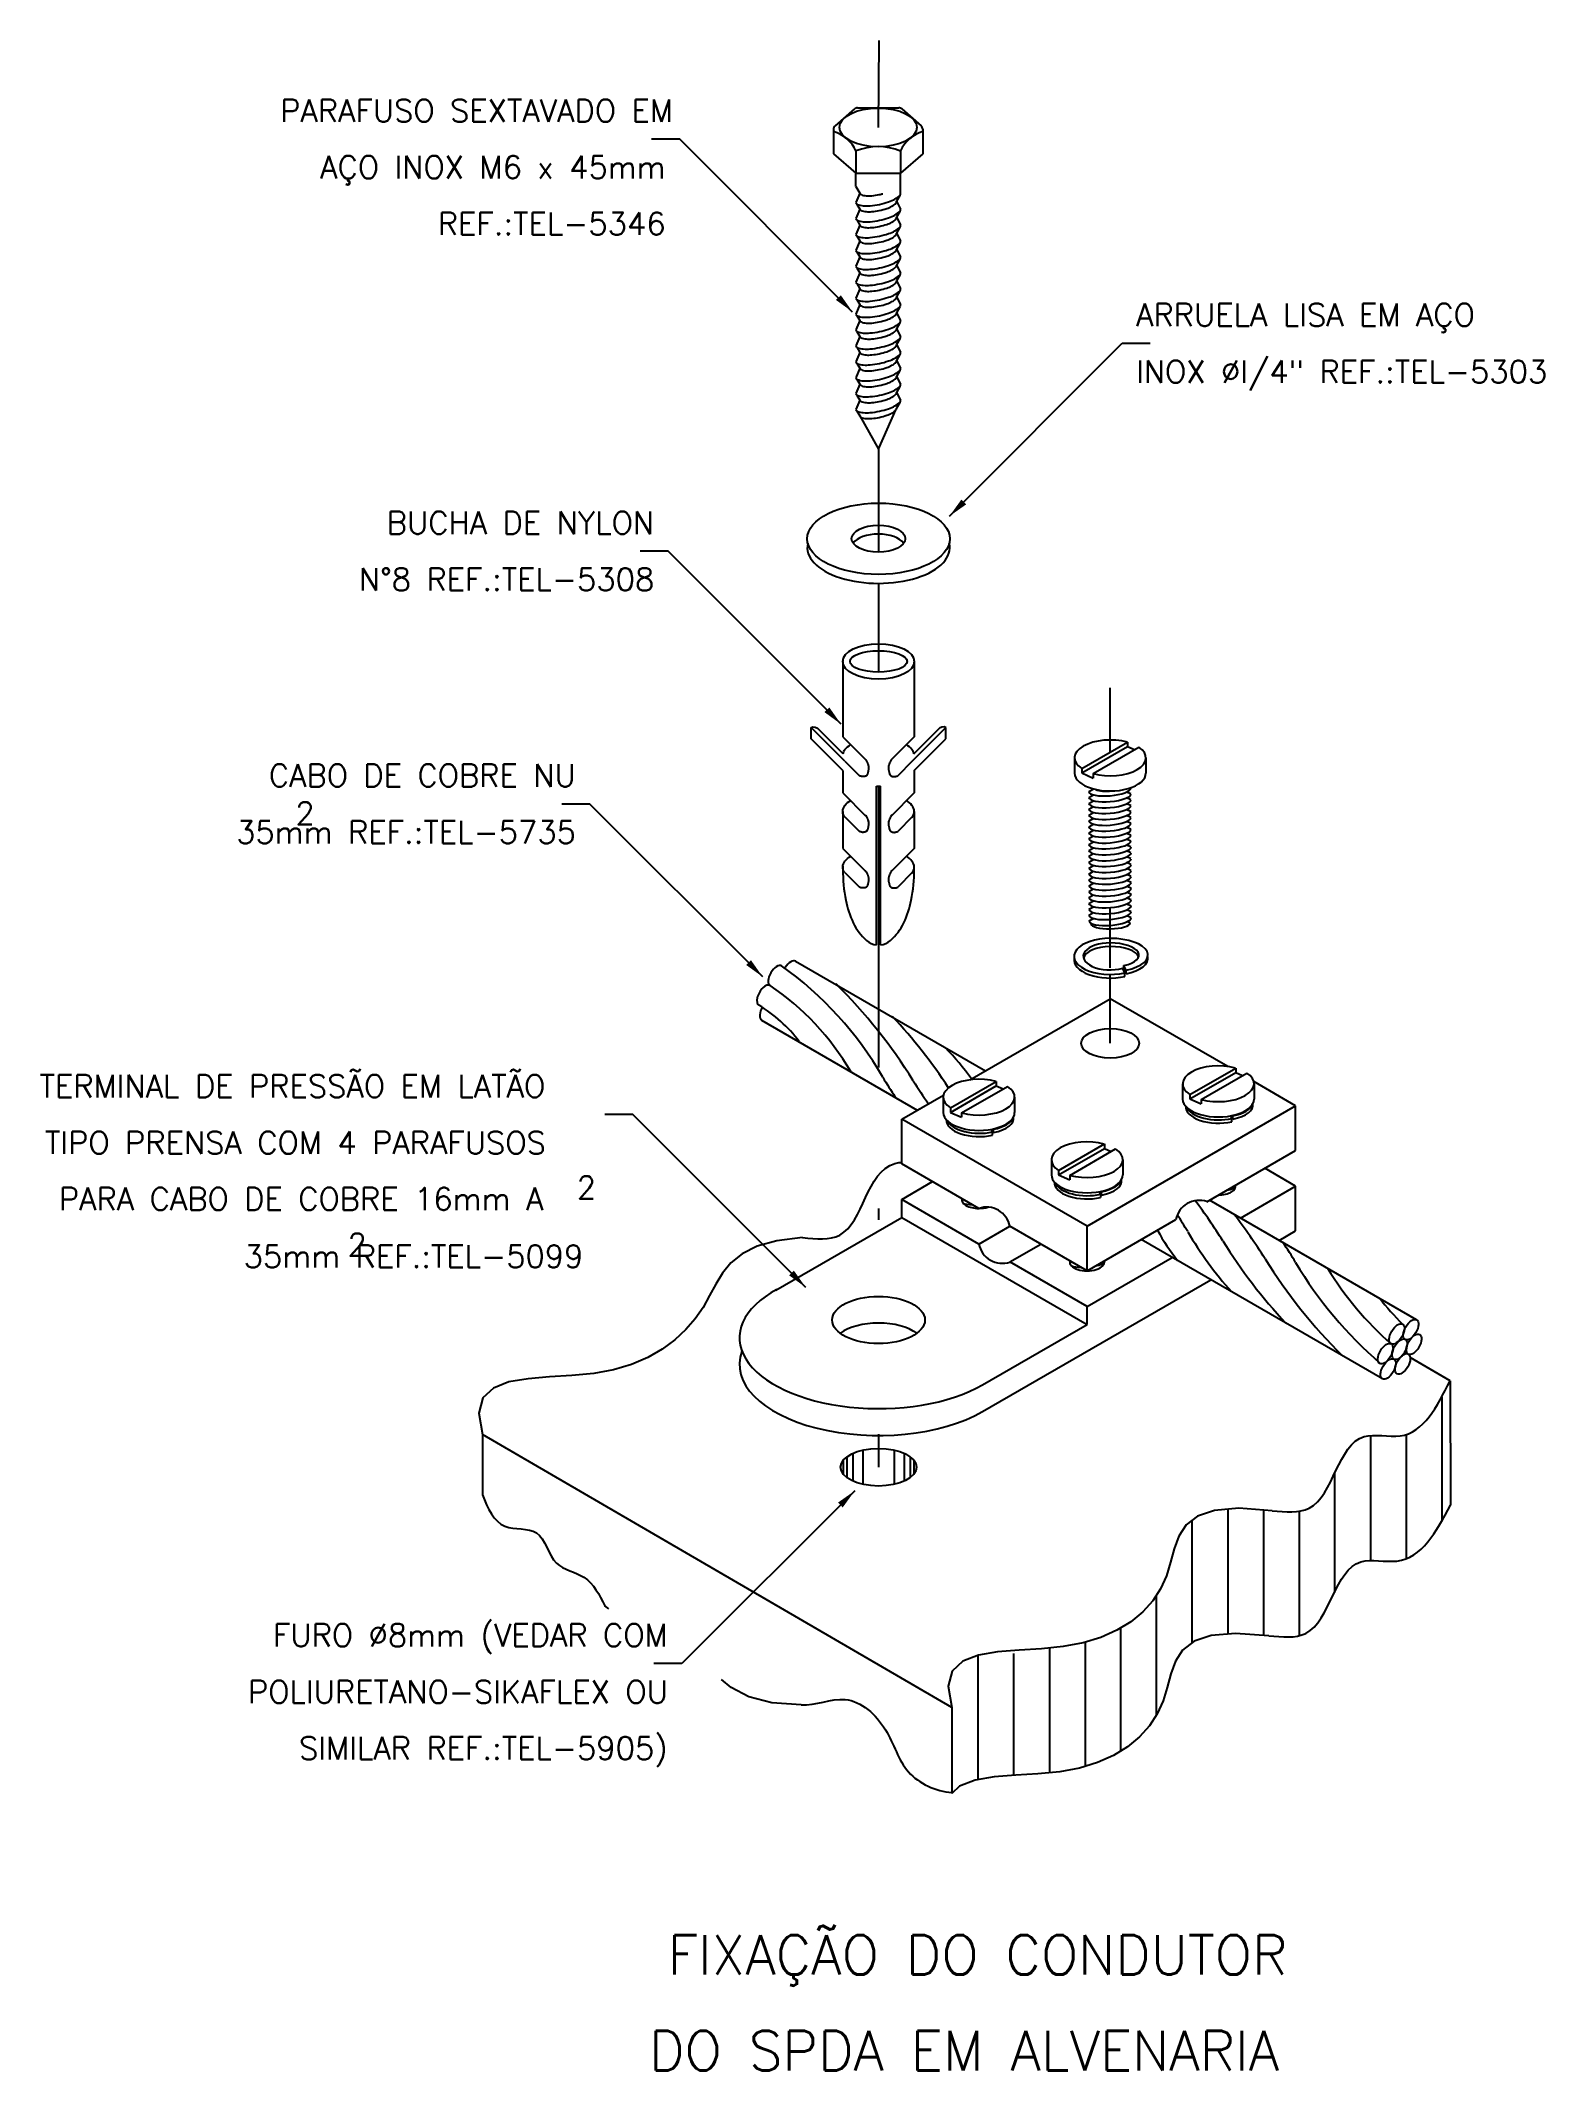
# Model space of a CAD drawing. Header units: millimetres. Extents: x -6399 to -6385.7, y -4726.5 to -4708.5.
import ezdxf
from ezdxf.enums import TextEntityAlignment as Align

# ---------------------------------------------------------------- set-up
doc = ezdxf.new("R2010")
doc.units = ezdxf.units.MM
doc.header["$LTSCALE"] = 10
doc.linetypes.add('DASHDOT2', pattern=[0.5, 0.25, -0.125, 0, -0.125])
doc.layers.add('Termotécnica', color=7, linetype='Continuous')
doc.styles.add('r140', font='romans.shx')
doc.styles.add('r80', font='romans.shx')

msp = doc.modelspace()

# ---------------------------------------------------------------- texts
at = {"layer": 'Termotécnica', "color": 2, "style": 'r80'}
for s, p in [('PARAFUSO SEXTAVADO EM ', (-6393.262, -4709.252)), ('AÇO INOX M6 x 45mm', (-6393.464, -4709.754)), ('REF.:TEL-5346', (-6393.465, -4710.255)), ('BUCHA DE NYLON', (-6393.567, -4712.911)), ('N°8 REF.:TEL-5308', (-6393.566, -4713.413)), ('CABO DE COBRE NU', (-6394.263, -4715.154)), ('2', (-6396.581, -4715.49)), ('35mm REF.:TEL-5735', (-6394.262, -4715.657)), ('FURO %%c8mm (VEDAR COM', (-6393.446, -4722.786)), ('POLIURETANO-SIKAFLEX OU', (-6393.445, -4723.289)), ('SIMILAR REF.:TEL-5905)', (-6393.446, -4723.789))]:
    msp.add_text(s, height=0.2, dxfattribs=at).set_placement(p, align=Align.RIGHT)
for s, p in [('ARRUELA LISA EM AÇO', (-6389.286, -4710.965)), ('INOX %%CI/4" REF.:TEL-5303', (-6389.286, -4711.469)), ('TERMINAL DE PRESSÃO EM LATÃO', (-6399.025, -4717.812)), ('TIPO PRENSA COM 4 PARAFUSOS', (-6398.977, -4718.314)), ('PARA CABO DE COBRE 16mm A', (-6398.853, -4718.813)), ('2', (-6394.254, -4718.712)), ('35mm REF.:TEL-5099', (-6397.212, -4719.323)), ('2', (-6396.29, -4719.219))]:
    msp.add_text(s, height=0.2, dxfattribs=at).set_placement(p, align=Align.MIDDLE_LEFT)
at = {"layer": 'Termotécnica', "color": 5, "style": 'r140'}
for s, p in [(' FIXAÇÃO DO CONDUTOR', (-6390.814, -4725.804)), ('DO SPDA EM ALVENARIA', (-6390.814, -4726.655))]:
    msp.add_text(s, height=0.35, dxfattribs=at).set_placement(p, align=Align.BOTTOM_CENTER)

# ---------------------------------------------------------------- linework, layer by layer
at = {"layer": 'Termotécnica', "color": 1, "linetype": 'DASHDOT2'}
for p, q in [((-6391.572, -4708.53), (-6391.577, -4709.301)), ((-6391.574, -4712.158), (-6391.574, -4713.071)), ((-6391.574, -4713.348), (-6391.574, -4714.139)), ((-6389.516, -4714.844), (-6389.516, -4714.276)), ((-6391.574, -4715.148), (-6391.574, -4720.094)), ((-6389.516, -4716.761), (-6389.516, -4716.234)), ((-6389.516, -4717.432), (-6389.516, -4716.821)), ((-6391.574, -4720.903), (-6391.574, -4721.195))]:
    msp.add_line(p, q, dxfattribs=at)
at = {"layer": 'Termotécnica', "color": 2}
for p, q in [((-6391.786, -4709.137), (-6391.959, -4709.287)), ((-6391.76, -4709.128), (-6391.394, -4709.128)), ((-6391.368, -4709.137), (-6391.195, -4709.287)), ((-6391.973, -4709.317), (-6391.973, -4709.537)), ((-6391.181, -4709.317), (-6391.181, -4709.537)), ((-6393.339, -4709.405), (-6393.589, -4709.405)), ((-6391.804, -4710.94), (-6393.339, -4709.405)), ((-6391.973, -4709.537), (-6391.775, -4709.708)), ((-6391.775, -4709.51), (-6391.775, -4709.708)), ((-6391.379, -4709.51), (-6391.379, -4709.708)), ((-6391.181, -4709.537), (-6391.379, -4709.708)), ((-6391.775, -4709.826), (-6391.775, -4709.707)), ((-6391.775, -4709.708), (-6391.379, -4709.708)), ((-6391.379, -4709.885), (-6391.379, -4709.707)), ((-6391.775, -4709.826), (-6391.739, -4709.885)), ((-6391.739, -4709.885), (-6391.775, -4709.969)), ((-6391.386, -4709.905), (-6391.415, -4709.957)), ((-6391.739, -4710.026), (-6391.775, -4710.11)), ((-6391.766, -4709.982), (-6391.739, -4710.026)), ((-6391.415, -4709.957), (-6391.379, -4710.026)), ((-6391.386, -4710.047), (-6391.415, -4710.099)), ((-6391.739, -4710.168), (-6391.775, -4710.251)), ((-6391.766, -4710.123), (-6391.739, -4710.168)), ((-6391.766, -4710.265), (-6391.739, -4710.309)), ((-6391.415, -4710.099), (-6391.379, -4710.167)), ((-6391.386, -4710.188), (-6391.415, -4710.24)), ((-6391.415, -4710.24), (-6391.379, -4710.308)), ((-6391.739, -4710.309), (-6391.775, -4710.393)), ((-6391.739, -4710.45), (-6391.775, -4710.534)), ((-6391.766, -4710.406), (-6391.739, -4710.45)), ((-6391.386, -4710.329), (-6391.415, -4710.381)), ((-6391.415, -4710.381), (-6391.379, -4710.45)), ((-6391.739, -4710.591), (-6391.775, -4710.675)), ((-6391.766, -4710.547), (-6391.739, -4710.591)), ((-6391.386, -4710.47), (-6391.415, -4710.523)), ((-6391.415, -4710.523), (-6391.379, -4710.591)), ((-6391.386, -4710.612), (-6391.415, -4710.664)), ((-6391.739, -4710.733), (-6391.775, -4710.816)), ((-6391.766, -4710.688), (-6391.739, -4710.733)), ((-6391.415, -4710.664), (-6391.379, -4710.732)), ((-6391.386, -4710.753), (-6391.415, -4710.805)), ((-6391.415, -4710.805), (-6391.379, -4710.874)), ((-6391.739, -4710.874), (-6391.775, -4710.958)), ((-6391.766, -4710.83), (-6391.739, -4710.874)), ((-6391.766, -4710.971), (-6391.739, -4711.015)), ((-6391.386, -4710.894), (-6391.415, -4710.946)), ((-6391.415, -4710.946), (-6391.379, -4711.015)), ((-6391.739, -4711.015), (-6391.775, -4711.099)), ((-6391.739, -4711.156), (-6391.775, -4711.24)), ((-6391.766, -4711.112), (-6391.739, -4711.156)), ((-6391.386, -4711.035), (-6391.415, -4711.088)), ((-6391.415, -4711.088), (-6391.379, -4711.156)), ((-6391.739, -4711.298), (-6391.775, -4711.381)), ((-6391.766, -4711.253), (-6391.739, -4711.298)), ((-6391.386, -4711.177), (-6391.415, -4711.229)), ((-6391.415, -4711.229), (-6391.379, -4711.297)), ((-6391.386, -4711.318), (-6391.415, -4711.37)), ((-6390.945, -4712.753), (-6389.41, -4711.217)), ((-6389.41, -4711.217), (-6389.16, -4711.217)), ((-6391.739, -4711.439), (-6391.775, -4711.523)), ((-6391.766, -4711.395), (-6391.739, -4711.439)), ((-6391.415, -4711.37), (-6391.379, -4711.439)), ((-6391.386, -4711.459), (-6391.415, -4711.511)), ((-6391.415, -4711.511), (-6391.379, -4711.58)), ((-6391.739, -4711.58), (-6391.775, -4711.664)), ((-6391.766, -4711.536), (-6391.739, -4711.58)), ((-6391.766, -4711.677), (-6391.739, -4711.721)), ((-6391.386, -4711.6), (-6391.415, -4711.653)), ((-6391.415, -4711.653), (-6391.379, -4711.721)), ((-6391.739, -4711.721), (-6391.775, -4711.805)), ((-6391.766, -4711.818), (-6391.739, -4711.863)), ((-6391.739, -4711.863), (-6391.574, -4712.158)), ((-6391.574, -4712.158), (-6391.419, -4711.809)), ((-6391.386, -4711.742), (-6391.415, -4711.794)), ((-6393.442, -4713.064), (-6393.692, -4713.064)), ((-6391.906, -4714.6), (-6393.442, -4713.064)), ((-6391.891, -4714.042), (-6391.891, -4714.711)), ((-6391.257, -4714.042), (-6391.257, -4714.711)), ((-6391.874, -4714.927), (-6392.173, -4714.628)), ((-6392.173, -4714.728), (-6392.173, -4714.628)), ((-6391.891, -4715.01), (-6392.173, -4714.728)), ((-6391.889, -4714.862), (-6392.116, -4714.635)), ((-6391.891, -4714.711), (-6391.692, -4714.91)), ((-6391.257, -4714.711), (-6391.456, -4714.91)), ((-6391.274, -4714.927), (-6390.975, -4714.628)), ((-6391.259, -4714.862), (-6391.032, -4714.635)), ((-6391.257, -4715.01), (-6390.975, -4714.728)), ((-6390.975, -4714.728), (-6390.975, -4714.628)), ((-6389.769, -4714.993), (-6389.363, -4714.759)), ((-6389.363, -4714.759), (-6389.363, -4714.798)), ((-6391.874, -4714.927), (-6391.744, -4715.057)), ((-6391.274, -4714.927), (-6391.404, -4715.057)), ((-6389.833, -4714.898), (-6389.833, -4715.033)), ((-6389.769, -4715.032), (-6389.363, -4714.798)), ((-6389.669, -4715.037), (-6389.263, -4714.803)), ((-6389.363, -4714.798), (-6389.302, -4714.825)), ((-6389.199, -4714.898), (-6389.199, -4715.033)), ((-6391.891, -4715.01), (-6391.891, -4715.209)), ((-6391.257, -4715.01), (-6391.257, -4715.209)), ((-6389.769, -4714.993), (-6389.769, -4715.032)), ((-6389.769, -4715.032), (-6389.669, -4715.077)), ((-6389.669, -4715.037), (-6389.669, -4715.077)), ((-6394.137, -4715.308), (-6394.387, -4715.308)), ((-6392.602, -4716.843), (-6394.137, -4715.308)), ((-6391.891, -4715.209), (-6391.686, -4715.414)), ((-6391.592, -4715.148), (-6391.557, -4715.148)), ((-6391.592, -4716.558), (-6391.592, -4715.148)), ((-6391.557, -4716.558), (-6391.557, -4715.148)), ((-6391.257, -4715.209), (-6391.462, -4715.414)), ((-6389.706, -4715.197), (-6389.669, -4715.175)), ((-6389.706, -4715.249), (-6389.666, -4715.225)), ((-6389.706, -4715.302), (-6389.666, -4715.278)), ((-6389.333, -4715.217), (-6389.372, -4715.201)), ((-6389.333, -4715.269), (-6389.372, -4715.253)), ((-6389.333, -4715.322), (-6389.372, -4715.306)), ((-6391.891, -4715.374), (-6391.891, -4715.703)), ((-6391.874, -4715.422), (-6391.744, -4715.551)), ((-6391.274, -4715.422), (-6391.404, -4715.551)), ((-6391.257, -4715.374), (-6391.257, -4715.703)), ((-6389.706, -4715.354), (-6389.666, -4715.33)), ((-6389.706, -4715.406), (-6389.666, -4715.382)), ((-6389.706, -4715.458), (-6389.666, -4715.435)), ((-6389.706, -4715.511), (-6389.666, -4715.487)), ((-6389.334, -4715.374), (-6389.372, -4715.358)), ((-6389.334, -4715.426), (-6389.372, -4715.411)), ((-6389.334, -4715.479), (-6389.372, -4715.463)), ((-6389.706, -4715.563), (-6389.666, -4715.539)), ((-6389.706, -4715.615), (-6389.666, -4715.591)), ((-6389.706, -4715.667), (-6389.666, -4715.644)), ((-6389.334, -4715.531), (-6389.372, -4715.515)), ((-6389.334, -4715.583), (-6389.372, -4715.568)), ((-6389.334, -4715.636), (-6389.372, -4715.62)), ((-6389.334, -4715.688), (-6389.372, -4715.672)), ((-6391.891, -4715.703), (-6391.686, -4715.908)), ((-6391.257, -4715.703), (-6391.462, -4715.908)), ((-6389.706, -4715.72), (-6389.666, -4715.696)), ((-6389.706, -4715.772), (-6389.666, -4715.748)), ((-6389.706, -4715.824), (-6389.666, -4715.801)), ((-6389.705, -4715.876), (-6389.666, -4715.853)), ((-6389.334, -4715.74), (-6389.372, -4715.724)), ((-6389.332, -4715.792), (-6389.372, -4715.776)), ((-6389.332, -4715.844), (-6389.372, -4715.828)), ((-6391.874, -4715.916), (-6391.744, -4716.046)), ((-6391.274, -4715.916), (-6391.404, -4716.046)), ((-6389.705, -4715.929), (-6389.666, -4715.905)), ((-6389.705, -4715.981), (-6389.666, -4715.958)), ((-6389.705, -4716.033), (-6389.666, -4716.01)), ((-6389.333, -4715.897), (-6389.372, -4715.88)), ((-6389.333, -4715.949), (-6389.372, -4715.933)), ((-6389.329, -4716.003), (-6389.368, -4715.987)), ((-6389.705, -4716.085), (-6389.666, -4716.062)), ((-6389.705, -4716.137), (-6389.666, -4716.114)), ((-6389.705, -4716.19), (-6389.666, -4716.167)), ((-6389.705, -4716.242), (-6389.666, -4716.219)), ((-6389.329, -4716.056), (-6389.368, -4716.04)), ((-6389.33, -4716.107), (-6389.368, -4716.092)), ((-6389.33, -4716.159), (-6389.368, -4716.144)), ((-6389.329, -4716.213), (-6389.368, -4716.196)), ((-6389.705, -4716.294), (-6389.666, -4716.271)), ((-6389.705, -4716.346), (-6389.665, -4716.323)), ((-6389.33, -4716.264), (-6389.368, -4716.248)), ((-6389.338, -4716.364), (-6389.368, -4716.352)), ((-6389.329, -4716.317), (-6389.367, -4716.301)), ((-6392.31, -4716.702), (-6390.624, -4717.676)), ((-6389.394, -4716.774), (-6389.394, -4716.742)), ((-6389.376, -4716.782), (-6389.394, -4716.742)), ((-6389.386, -4716.807), (-6389.404, -4716.767)), ((-6389.376, -4716.814), (-6389.394, -4716.774)), ((-6389.386, -4716.839), (-6389.386, -4716.807)), ((-6389.376, -4716.814), (-6389.376, -4716.782)), ((-6392.613, -4717.227), (-6391.23, -4718.026)), ((-6388.809, -4717.887), (-6388.402, -4717.652)), ((-6388.402, -4717.652), (-6388.402, -4717.691)), ((-6390.935, -4718.005), (-6390.529, -4717.771)), ((-6390.935, -4718.045), (-6390.529, -4717.81)), ((-6390.836, -4718.05), (-6390.429, -4717.815)), ((-6390.529, -4717.771), (-6390.529, -4717.81)), ((-6390.529, -4717.81), (-6390.468, -4717.837)), ((-6388.873, -4717.791), (-6388.873, -4717.927)), ((-6388.809, -4717.926), (-6388.402, -4717.691)), ((-6388.709, -4717.931), (-6388.303, -4717.696)), ((-6388.402, -4717.691), (-6388.341, -4717.718)), ((-6388.238, -4717.791), (-6388.238, -4717.927)), ((-6390.999, -4717.91), (-6390.999, -4718.046)), ((-6390.935, -4718.005), (-6390.935, -4718.045)), ((-6390.365, -4717.91), (-6390.365, -4718.046)), ((-6388.809, -4717.887), (-6388.809, -4717.926)), ((-6388.809, -4717.926), (-6388.709, -4717.97)), ((-6388.709, -4717.931), (-6388.709, -4717.97)), ((-6393.756, -4718.064), (-6394.006, -4718.064)), ((-6392.22, -4719.599), (-6393.756, -4718.064)), ((-6390.935, -4718.045), (-6390.836, -4718.089)), ((-6390.836, -4718.05), (-6390.836, -4718.089)), ((-6389.975, -4718.56), (-6389.568, -4718.325)), ((-6389.975, -4718.599), (-6389.568, -4718.365)), ((-6389.875, -4718.604), (-6389.469, -4718.37)), ((-6389.568, -4718.325), (-6389.568, -4718.365)), ((-6389.568, -4718.365), (-6389.507, -4718.392)), ((-6390.039, -4718.465), (-6390.039, -4718.6)), ((-6389.975, -4718.56), (-6389.975, -4718.599)), ((-6389.405, -4718.465), (-6389.405, -4718.6)), ((-6389.975, -4718.599), (-6389.875, -4718.643)), ((-6389.875, -4718.604), (-6389.875, -4718.643)), ((-6388.43, -4718.719), (-6388.411, -4718.727)), ((-6390.835, -4718.827), (-6390.82, -4718.818)), ((-6386.795, -4719.886), (-6388.634, -4718.824)), ((-6387.098, -4720.411), (-6389.24, -4719.174)), ((-6389.858, -4719.373), (-6389.875, -4719.383)), ((-6389.849, -4719.412), (-6389.853, -4719.415)), ((-6389.596, -4719.392), (-6389.577, -4719.4)), ((-6386.498, -4720.428), (-6386.852, -4720.221)), ((-6386.498, -4720.428), (-6386.493, -4721.532)), ((-6390.923, -4723.328), (-6395.092, -4720.904)), ((-6395.092, -4720.904), (-6395.092, -4721.439)), ((-6391.785, -4721.404), (-6393.32, -4722.939)), ((-6393.32, -4722.939), (-6393.57, -4722.939)), ((-6390.923, -4723.328), (-6390.923, -4724.091))]:
    msp.add_line(p, q, dxfattribs=at)
at = {"layer": 'Termotécnica', "color": 3}
for p, q in [((-6390.764, -4717.757), (-6389.516, -4717.036)), ((-6388.472, -4717.639), (-6389.516, -4717.036)), ((-6387.87, -4717.987), (-6388.241, -4717.772)), ((-6391.368, -4718.106), (-6390.998, -4717.892)), ((-6391.23, -4718.026), (-6391.13, -4717.968)), ((-6389.722, -4719.056), (-6387.87, -4717.987)), ((-6387.87, -4718.383), (-6387.87, -4717.987)), ((-6389.722, -4719.056), (-6391.368, -4718.106)), ((-6391.368, -4718.502), (-6391.368, -4718.106)), ((-6390.682, -4718.898), (-6391.368, -4718.502)), ((-6388.659, -4718.838), (-6387.87, -4718.383)), ((-6387.87, -4718.7), (-6388.144, -4718.541)), ((-6391.368, -4718.819), (-6391.094, -4718.66)), ((-6388.36, -4718.983), (-6387.87, -4718.7)), ((-6387.87, -4719.096), (-6387.87, -4718.7)), ((-6391.368, -4718.977), (-6391.368, -4718.819)), ((-6390.682, -4719.215), (-6391.368, -4718.819)), ((-6392.487, -4719.623), (-6391.368, -4718.977)), ((-6391.368, -4718.977), (-6389.722, -4719.927)), ((-6390.682, -4719.215), (-6390.408, -4719.056)), ((-6389.722, -4719.452), (-6390.408, -4719.056)), ((-6389.722, -4719.452), (-6388.933, -4718.997)), ((-6389.722, -4719.452), (-6389.722, -4719.056)), ((-6388.017, -4719.181), (-6387.87, -4719.096)), ((-6390.408, -4719.373), (-6390.133, -4719.215)), ((-6389.722, -4719.769), (-6390.408, -4719.373)), ((-6389.722, -4719.769), (-6388.966, -4719.333)), ((-6390.651, -4720.701), (-6388.623, -4719.531)), ((-6389.722, -4719.927), (-6389.722, -4719.769)), ((-6390.651, -4720.464), (-6389.722, -4719.927))]:
    msp.add_line(p, q, dxfattribs=at)
at = {"layer": 'Termotécnica', "color": 1}
for p, q in [((-6390.562, -4718.218), (-6390.573, -4718.195)), ((-6390.553, -4718.224), (-6390.566, -4718.195)), ((-6390.553, -4718.195), (-6390.555, -4718.191)), ((-6390.553, -4718.224), (-6390.553, -4718.195)), ((-6388.435, -4718.099), (-6388.446, -4718.076)), ((-6388.426, -4718.105), (-6388.44, -4718.076)), ((-6388.435, -4718.128), (-6388.435, -4718.099)), ((-6388.426, -4718.076), (-6388.429, -4718.072)), ((-6388.426, -4718.105), (-6388.426, -4718.076)), ((-6390.562, -4718.247), (-6390.562, -4718.218)), ((-6389.601, -4718.772), (-6389.612, -4718.749)), ((-6389.593, -4718.779), (-6389.606, -4718.749)), ((-6389.601, -4718.802), (-6389.601, -4718.772)), ((-6389.593, -4718.75), (-6389.595, -4718.745)), ((-6389.593, -4718.779), (-6389.593, -4718.749)), ((-6386.572, -4720.57), (-6386.572, -4721.673)), ((-6391.801, -4721.072), (-6391.801, -4721.318)), ((-6391.712, -4721.043), (-6391.712, -4721.346)), ((-6391.436, -4721.043), (-6391.436, -4721.346)), ((-6391.347, -4721.072), (-6391.347, -4721.318)), ((-6387.206, -4720.913), (-6387.206, -4722.014)), ((-6386.889, -4720.913), (-6386.889, -4722.005)), ((-6391.888, -4721.135), (-6391.888, -4721.255)), ((-6391.855, -4721.104), (-6391.855, -4721.286)), ((-6391.293, -4721.104), (-6391.293, -4721.286)), ((-6391.26, -4721.135), (-6391.26, -4721.255)), ((-6387.523, -4721.252), (-6387.523, -4722.308)), ((-6388.473, -4721.568), (-6388.473, -4722.676)), ((-6388.156, -4721.575), (-6388.156, -4722.688)), ((-6387.839, -4721.585), (-6387.839, -4722.69)), ((-6388.79, -4721.667), (-6388.79, -4722.754)), ((-6389.107, -4722.332), (-6389.107, -4723.397)), ((-6389.424, -4722.623), (-6389.424, -4723.715)), ((-6390.691, -4722.864), (-6390.691, -4723.965)), ((-6390.374, -4722.849), (-6390.374, -4723.93)), ((-6390.057, -4722.8), (-6390.057, -4723.908)), ((-6389.74, -4722.75), (-6389.74, -4723.851))]:
    msp.add_line(p, q, dxfattribs=at)
for points in [[(-6391.775, -4709.969, 0.24548), (-6391.763, -4709.984, 0.082009), (-6391.709, -4709.997, 0.04047), (-6391.647, -4709.996, 0.029714), (-6391.565, -4709.984, 0.029714), (-6391.485, -4709.962, 0.04047), (-6391.428, -4709.937, 0.082009), (-6391.384, -4709.904, 0.24548), (-6391.379, -4709.885, 0.24548)], [(-6391.739, -4709.885, 0.24548), (-6391.729, -4709.898, 0.082009), (-6391.685, -4709.908, 0.04047), (-6391.634, -4709.908, 0.029714), (-6391.567, -4709.897, 0.013189), (-6391.537, -4709.89, 0.04047)], [(-6391.775, -4710.11, 0.24548), (-6391.763, -4710.125, 0.082009), (-6391.709, -4710.138, 0.04047), (-6391.647, -4710.138, 0.029714), (-6391.565, -4710.125, 0.029714), (-6391.485, -4710.103, 0.04047), (-6391.428, -4710.079, 0.082009), (-6391.384, -4710.045, 0.24548), (-6391.379, -4710.026, 0.24548)], [(-6391.739, -4710.026, 0.24548), (-6391.729, -4710.039, 0.082009), (-6391.685, -4710.049, 0.04047), (-6391.634, -4710.049, 0.029714), (-6391.567, -4710.039, 0.029714), (-6391.501, -4710.021, 0.04047), (-6391.455, -4710.001, 0.082009), (-6391.419, -4709.973, 0.24548), (-6391.415, -4709.957, 0.24548)], [(-6391.775, -4710.251, 0.24548), (-6391.763, -4710.267, 0.082009), (-6391.709, -4710.279, 0.04047), (-6391.647, -4710.279, 0.029714), (-6391.565, -4710.266, 0.029714), (-6391.485, -4710.244, 0.04047), (-6391.428, -4710.22, 0.082009), (-6391.384, -4710.186, 0.24548), (-6391.379, -4710.167, 0.24548)], [(-6391.739, -4710.168, 0.24548), (-6391.729, -4710.18, 0.082009), (-6391.685, -4710.191, 0.04047), (-6391.634, -4710.19, 0.029714), (-6391.567, -4710.18, 0.029714), (-6391.501, -4710.162, 0.04047), (-6391.455, -4710.142, 0.082009), (-6391.419, -4710.114, 0.24548), (-6391.415, -4710.099, 0.24548)], [(-6391.739, -4710.309, 0.24548), (-6391.729, -4710.321, 0.082009), (-6391.685, -4710.332, 0.04047), (-6391.634, -4710.331, 0.029714), (-6391.567, -4710.321, 0.029714), (-6391.501, -4710.303, 0.04047), (-6391.455, -4710.283, 0.082009), (-6391.419, -4710.255, 0.24548), (-6391.415, -4710.24, 0.24548)], [(-6391.775, -4710.393, 0.24548), (-6391.763, -4710.408, 0.082009), (-6391.709, -4710.421, 0.04047), (-6391.647, -4710.42, 0.029714), (-6391.565, -4710.408, 0.029714), (-6391.485, -4710.386, 0.04047), (-6391.428, -4710.361, 0.082009), (-6391.384, -4710.327, 0.24548), (-6391.379, -4710.308, 0.24548)], [(-6391.775, -4710.534, 0.24548), (-6391.763, -4710.549, 0.082009), (-6391.709, -4710.562, 0.04047), (-6391.647, -4710.561, 0.029714), (-6391.565, -4710.549, 0.029714), (-6391.485, -4710.527, 0.04047), (-6391.428, -4710.502, 0.082009), (-6391.384, -4710.469, 0.24548), (-6391.379, -4710.45, 0.24548)], [(-6391.739, -4710.45, 0.24548), (-6391.729, -4710.463, 0.082009), (-6391.685, -4710.473, 0.04047), (-6391.634, -4710.473, 0.029714), (-6391.567, -4710.462, 0.029714), (-6391.501, -4710.444, 0.04047), (-6391.455, -4710.424, 0.082009), (-6391.419, -4710.397, 0.24548), (-6391.415, -4710.381, 0.24548)], [(-6391.775, -4710.675, 0.24548), (-6391.763, -4710.69, 0.082009), (-6391.709, -4710.703, 0.04047), (-6391.647, -4710.703, 0.029714), (-6391.565, -4710.69, 0.029714), (-6391.485, -4710.668, 0.04047), (-6391.428, -4710.644, 0.082009), (-6391.384, -4710.61, 0.24548), (-6391.379, -4710.591, 0.24548)], [(-6391.739, -4710.591, 0.24548), (-6391.729, -4710.604, 0.082009), (-6391.685, -4710.614, 0.04047), (-6391.634, -4710.614, 0.029714), (-6391.567, -4710.604, 0.029714), (-6391.501, -4710.586, 0.04047), (-6391.455, -4710.566, 0.082009), (-6391.419, -4710.538, 0.24548), (-6391.415, -4710.523, 0.24548)], [(-6391.775, -4710.816, 0.24548), (-6391.763, -4710.832, 0.082009), (-6391.709, -4710.845, 0.04047), (-6391.647, -4710.844, 0.029714), (-6391.565, -4710.831, 0.029714), (-6391.485, -4710.809, 0.04047), (-6391.428, -4710.785, 0.082009), (-6391.384, -4710.751, 0.24548), (-6391.379, -4710.732, 0.24548)], [(-6391.739, -4710.733, 0.24548), (-6391.729, -4710.745, 0.082009), (-6391.685, -4710.756, 0.04047), (-6391.634, -4710.755, 0.029714), (-6391.567, -4710.745, 0.029714), (-6391.501, -4710.727, 0.04047), (-6391.455, -4710.707, 0.082009), (-6391.419, -4710.679, 0.24548), (-6391.415, -4710.664, 0.24548)], [(-6391.739, -4710.874, 0.24548), (-6391.729, -4710.886, 0.082009), (-6391.685, -4710.897, 0.04047), (-6391.634, -4710.896, 0.029714), (-6391.567, -4710.886, 0.029714), (-6391.501, -4710.868, 0.04047), (-6391.455, -4710.848, 0.082009), (-6391.419, -4710.82, 0.24548), (-6391.415, -4710.805, 0.24548)], [(-6391.775, -4710.958, 0.24548), (-6391.763, -4710.973, 0.082009), (-6391.709, -4710.986, 0.04047), (-6391.647, -4710.985, 0.029714), (-6391.565, -4710.973, 0.029714), (-6391.485, -4710.951, 0.04047), (-6391.428, -4710.926, 0.082009), (-6391.384, -4710.892, 0.24548), (-6391.379, -4710.874, 0.24548)], [(-6391.739, -4711.015, 0.24548), (-6391.729, -4711.028, 0.082009), (-6391.685, -4711.038, 0.04047), (-6391.634, -4711.038, 0.029714), (-6391.567, -4711.028, 0.029714), (-6391.501, -4711.009, 0.04047), (-6391.455, -4710.989, 0.082009), (-6391.419, -4710.962, 0.24548), (-6391.415, -4710.946, 0.24548)], [(-6391.775, -4711.099, 0.24548), (-6391.763, -4711.114, 0.082009), (-6391.709, -4711.127, 0.04047), (-6391.647, -4711.126, 0.029714), (-6391.565, -4711.114, 0.029714), (-6391.485, -4711.092, 0.04047), (-6391.428, -4711.068, 0.082009), (-6391.384, -4711.034, 0.24548), (-6391.379, -4711.015, 0.24548)], [(-6391.775, -4711.24, 0.24548), (-6391.763, -4711.255, 0.082009), (-6391.709, -4711.268, 0.04047), (-6391.647, -4711.268, 0.029714), (-6391.565, -4711.255, 0.029714), (-6391.485, -4711.233, 0.04047), (-6391.428, -4711.209, 0.082009), (-6391.384, -4711.175, 0.24548), (-6391.379, -4711.156, 0.24548)], [(-6391.739, -4711.156, 0.24548), (-6391.729, -4711.169, 0.082009), (-6391.685, -4711.179, 0.04047), (-6391.634, -4711.179, 0.029714), (-6391.567, -4711.169, 0.029714), (-6391.501, -4711.151, 0.04047), (-6391.455, -4711.131, 0.082009), (-6391.419, -4711.103, 0.24548), (-6391.415, -4711.088, 0.24548)], [(-6391.775, -4711.381, 0.24548), (-6391.763, -4711.397, 0.082009), (-6391.709, -4711.41, 0.04047), (-6391.647, -4711.409, 0.029714), (-6391.565, -4711.397, 0.029714), (-6391.485, -4711.374, 0.04047), (-6391.428, -4711.35, 0.082009), (-6391.384, -4711.316, 0.24548), (-6391.379, -4711.297, 0.24548)], [(-6391.739, -4711.298, 0.24548), (-6391.729, -4711.31, 0.082009), (-6391.685, -4711.321, 0.04047), (-6391.634, -4711.32, 0.029714), (-6391.567, -4711.31, 0.029714), (-6391.501, -4711.292, 0.04047), (-6391.455, -4711.272, 0.082009), (-6391.419, -4711.244, 0.24548), (-6391.415, -4711.229, 0.24548)], [(-6391.775, -4711.523, 0.24548), (-6391.763, -4711.538, 0.082009), (-6391.709, -4711.551, 0.04047), (-6391.647, -4711.55, 0.029714), (-6391.565, -4711.538, 0.029714), (-6391.485, -4711.516, 0.04047), (-6391.428, -4711.491, 0.082009), (-6391.384, -4711.457, 0.24548), (-6391.379, -4711.439, 0.24548)], [(-6391.739, -4711.439, 0.24548), (-6391.729, -4711.451, 0.082009), (-6391.685, -4711.462, 0.04047), (-6391.634, -4711.461, 0.029714), (-6391.567, -4711.451, 0.029714), (-6391.501, -4711.433, 0.04047), (-6391.455, -4711.413, 0.082009), (-6391.419, -4711.386, 0.24548), (-6391.415, -4711.37, 0.24548)], [(-6391.739, -4711.58, 0.24548), (-6391.729, -4711.593, 0.082009), (-6391.685, -4711.603, 0.04047), (-6391.634, -4711.603, 0.029714), (-6391.567, -4711.593, 0.029714), (-6391.501, -4711.574, 0.04047), (-6391.455, -4711.554, 0.082009), (-6391.419, -4711.527, 0.24548), (-6391.415, -4711.511, 0.24548)], [(-6391.775, -4711.664, 0.24548), (-6391.763, -4711.679, 0.082009), (-6391.709, -4711.692, 0.04047), (-6391.647, -4711.691, 0.029714), (-6391.565, -4711.679, 0.029714), (-6391.485, -4711.657, 0.04047), (-6391.428, -4711.633, 0.082009), (-6391.384, -4711.599, 0.24548), (-6391.379, -4711.58, 0.24548)], [(-6391.739, -4711.721, 0.24548), (-6391.729, -4711.734, 0.082009), (-6391.685, -4711.744, 0.04047), (-6391.634, -4711.744, 0.029714), (-6391.567, -4711.734, 0.029714), (-6391.501, -4711.716, 0.04047), (-6391.455, -4711.696, 0.082009), (-6391.419, -4711.668, 0.24548), (-6391.415, -4711.653, 0.24548)], [(-6391.775, -4711.805, 0.24548), (-6391.763, -4711.82, 0.082009), (-6391.709, -4711.833, 0.04047), (-6391.647, -4711.833, 0.029714), (-6391.565, -4711.82, 0.029714), (-6391.485, -4711.798, 0.04047), (-6391.428, -4711.774, 0.082009), (-6391.384, -4711.74, 0.24548), (-6391.379, -4711.721, 0.24548)], [(-6391.739, -4711.863, 0.24548), (-6391.729, -4711.875, 0.082009), (-6391.685, -4711.886, 0.04047), (-6391.634, -4711.885, 0.029714), (-6391.567, -4711.875, 0.029714), (-6391.501, -4711.857, 0.04047), (-6391.455, -4711.837, 0.082009), (-6391.419, -4711.809, 0.24548), (-6391.415, -4711.794, 0.24548)]]:
    msp.add_lwpolyline(points, format="xyb", dxfattribs=at)
at = {"layer": 'Termotécnica', "color": 2}
for points in [[(-6392.173, -4714.628), (-6392.158, -4714.622), (-6392.137, -4714.625), (-6392.116, -4714.635)], [(-6390.975, -4714.628), (-6390.99, -4714.622), (-6391.011, -4714.625), (-6391.032, -4714.635)], [(-6391.692, -4714.91), (-6391.688, -4714.916), (-6391.684, -4714.922), (-6391.681, -4714.927), (-6391.678, -4714.932), (-6391.676, -4714.936), (-6391.674, -4714.94), (-6391.673, -4714.943), (-6391.671, -4714.947), (-6391.67, -4714.95), (-6391.669, -4714.952), (-6391.668, -4714.955), (-6391.667, -4714.957), (-6391.666, -4714.96), (-6391.666, -4714.962), (-6391.665, -4714.965), (-6391.665, -4714.967), (-6391.664, -4714.969), (-6391.664, -4714.972), (-6391.664, -4714.975), (-6391.663, -4714.977), (-6391.663, -4714.98), (-6391.663, -4714.983), (-6391.663, -4714.986), (-6391.663, -4714.989), (-6391.663, -4714.992), (-6391.663, -4714.995), (-6391.664, -4714.998), (-6391.664, -4715.001), (-6391.664, -4715.004), (-6391.665, -4715.007), (-6391.665, -4715.01), (-6391.666, -4715.013), (-6391.666, -4715.016), (-6391.667, -4715.019), (-6391.667, -4715.022), (-6391.668, -4715.024), (-6391.668, -4715.027), (-6391.669, -4715.029), (-6391.669, -4715.032), (-6391.67, -4715.034), (-6391.671, -4715.037), (-6391.672, -4715.039), (-6391.673, -4715.042), (-6391.674, -4715.044), (-6391.675, -4715.046), (-6391.676, -4715.048), (-6391.677, -4715.05), (-6391.678, -4715.051), (-6391.679, -4715.053), (-6391.681, -4715.054), (-6391.682, -4715.056), (-6391.684, -4715.057), (-6391.685, -4715.058), (-6391.687, -4715.059), (-6391.688, -4715.06), (-6391.69, -4715.06), (-6391.691, -4715.061), (-6391.693, -4715.061), (-6391.695, -4715.062), (-6391.696, -4715.062), (-6391.698, -4715.063), (-6391.701, -4715.063), (-6391.703, -4715.063), (-6391.706, -4715.064), (-6391.709, -4715.064), (-6391.712, -4715.064), (-6391.716, -4715.064), (-6391.72, -4715.063), (-6391.725, -4715.063), (-6391.731, -4715.061), (-6391.737, -4715.059), (-6391.744, -4715.057)], [(-6391.456, -4714.91), (-6391.461, -4714.916), (-6391.464, -4714.922), (-6391.467, -4714.927), (-6391.47, -4714.932), (-6391.472, -4714.936), (-6391.474, -4714.94), (-6391.476, -4714.943), (-6391.477, -4714.947), (-6391.478, -4714.95), (-6391.479, -4714.952), (-6391.48, -4714.955), (-6391.481, -4714.957), (-6391.482, -4714.96), (-6391.482, -4714.962), (-6391.483, -4714.965), (-6391.483, -4714.967), (-6391.484, -4714.969), (-6391.484, -4714.972), (-6391.485, -4714.975), (-6391.485, -4714.977), (-6391.485, -4714.98), (-6391.485, -4714.983), (-6391.485, -4714.986), (-6391.485, -4714.989), (-6391.485, -4714.992), (-6391.485, -4714.995), (-6391.485, -4714.998), (-6391.484, -4715.001), (-6391.484, -4715.004), (-6391.484, -4715.007), (-6391.483, -4715.01), (-6391.483, -4715.013), (-6391.482, -4715.016), (-6391.482, -4715.019), (-6391.481, -4715.022), (-6391.481, -4715.024), (-6391.48, -4715.027), (-6391.48, -4715.029), (-6391.479, -4715.032), (-6391.478, -4715.034), (-6391.477, -4715.037), (-6391.477, -4715.039), (-6391.476, -4715.042), (-6391.475, -4715.044), (-6391.474, -4715.046), (-6391.473, -4715.048), (-6391.471, -4715.05), (-6391.47, -4715.051), (-6391.469, -4715.053), (-6391.467, -4715.054), (-6391.466, -4715.056), (-6391.465, -4715.057), (-6391.463, -4715.058), (-6391.462, -4715.059), (-6391.46, -4715.06), (-6391.459, -4715.06), (-6391.457, -4715.061), (-6391.455, -4715.061), (-6391.454, -4715.062), (-6391.452, -4715.062), (-6391.45, -4715.063), (-6391.448, -4715.063), (-6391.445, -4715.063), (-6391.442, -4715.064), (-6391.439, -4715.064), (-6391.436, -4715.064), (-6391.432, -4715.064), (-6391.428, -4715.063), (-6391.423, -4715.063), (-6391.417, -4715.061), (-6391.411, -4715.059), (-6391.404, -4715.057)], [(-6391.692, -4715.405), (-6391.688, -4715.411), (-6391.684, -4715.417), (-6391.681, -4715.422), (-6391.678, -4715.427), (-6391.676, -4715.431), (-6391.674, -4715.435), (-6391.673, -4715.438), (-6391.671, -4715.441), (-6391.67, -4715.444), (-6391.669, -4715.447), (-6391.668, -4715.45), (-6391.667, -4715.452), (-6391.666, -4715.455), (-6391.666, -4715.457), (-6391.665, -4715.459), (-6391.665, -4715.462), (-6391.664, -4715.464), (-6391.664, -4715.467), (-6391.664, -4715.469), (-6391.663, -4715.472), (-6391.663, -4715.475), (-6391.663, -4715.478), (-6391.663, -4715.481), (-6391.663, -4715.484), (-6391.663, -4715.487), (-6391.663, -4715.49), (-6391.664, -4715.493), (-6391.664, -4715.496), (-6391.664, -4715.499), (-6391.665, -4715.502), (-6391.665, -4715.505), (-6391.666, -4715.508), (-6391.666, -4715.511), (-6391.667, -4715.513), (-6391.667, -4715.516), (-6391.668, -4715.519), (-6391.668, -4715.522), (-6391.669, -4715.524), (-6391.669, -4715.527), (-6391.67, -4715.529), (-6391.671, -4715.532), (-6391.672, -4715.534), (-6391.673, -4715.536), (-6391.674, -4715.538), (-6391.675, -4715.541), (-6391.676, -4715.543), (-6391.677, -4715.544), (-6391.678, -4715.546), (-6391.679, -4715.548), (-6391.681, -4715.549), (-6391.682, -4715.55), (-6391.684, -4715.552), (-6391.685, -4715.553), (-6391.687, -4715.553), (-6391.688, -4715.554), (-6391.69, -4715.555), (-6391.691, -4715.556), (-6391.693, -4715.556), (-6391.695, -4715.557), (-6391.696, -4715.557), (-6391.698, -4715.557), (-6391.701, -4715.558), (-6391.703, -4715.558), (-6391.706, -4715.558), (-6391.709, -4715.559), (-6391.712, -4715.559), (-6391.716, -4715.559), (-6391.72, -4715.558), (-6391.725, -4715.557), (-6391.731, -4715.556), (-6391.737, -4715.554), (-6391.744, -4715.551)], [(-6391.456, -4715.405), (-6391.461, -4715.411), (-6391.464, -4715.417), (-6391.467, -4715.422), (-6391.47, -4715.427), (-6391.472, -4715.431), (-6391.474, -4715.435), (-6391.476, -4715.438), (-6391.477, -4715.441), (-6391.478, -4715.444), (-6391.479, -4715.447), (-6391.48, -4715.45), (-6391.481, -4715.452), (-6391.482, -4715.455), (-6391.482, -4715.457), (-6391.483, -4715.459), (-6391.483, -4715.462), (-6391.484, -4715.464), (-6391.484, -4715.467), (-6391.485, -4715.469), (-6391.485, -4715.472), (-6391.485, -4715.475), (-6391.485, -4715.478), (-6391.485, -4715.481), (-6391.485, -4715.484), (-6391.485, -4715.487), (-6391.485, -4715.49), (-6391.485, -4715.493), (-6391.484, -4715.496), (-6391.484, -4715.499), (-6391.484, -4715.502), (-6391.483, -4715.505), (-6391.483, -4715.508), (-6391.482, -4715.511), (-6391.482, -4715.513), (-6391.481, -4715.516), (-6391.481, -4715.519), (-6391.48, -4715.522), (-6391.48, -4715.524), (-6391.479, -4715.527), (-6391.478, -4715.529), (-6391.477, -4715.532), (-6391.477, -4715.534), (-6391.476, -4715.536), (-6391.475, -4715.538), (-6391.474, -4715.541), (-6391.473, -4715.543), (-6391.471, -4715.544), (-6391.47, -4715.546), (-6391.469, -4715.548), (-6391.467, -4715.549), (-6391.466, -4715.55), (-6391.465, -4715.552), (-6391.463, -4715.553), (-6391.462, -4715.553), (-6391.46, -4715.554), (-6391.459, -4715.555), (-6391.457, -4715.556), (-6391.455, -4715.556), (-6391.454, -4715.557), (-6391.452, -4715.557), (-6391.45, -4715.557), (-6391.448, -4715.558), (-6391.445, -4715.558), (-6391.442, -4715.558), (-6391.439, -4715.559), (-6391.436, -4715.559), (-6391.432, -4715.559), (-6391.428, -4715.558), (-6391.423, -4715.557), (-6391.417, -4715.556), (-6391.411, -4715.554), (-6391.404, -4715.551)], [(-6391.692, -4715.899), (-6391.688, -4715.906), (-6391.684, -4715.911), (-6391.681, -4715.917), (-6391.678, -4715.921), (-6391.676, -4715.926), (-6391.674, -4715.929), (-6391.673, -4715.933), (-6391.671, -4715.936), (-6391.67, -4715.939), (-6391.669, -4715.942), (-6391.668, -4715.944), (-6391.667, -4715.947), (-6391.666, -4715.949), (-6391.666, -4715.952), (-6391.665, -4715.954), (-6391.665, -4715.956), (-6391.664, -4715.959), (-6391.664, -4715.961), (-6391.664, -4715.964), (-6391.663, -4715.967), (-6391.663, -4715.97), (-6391.663, -4715.973), (-6391.663, -4715.975), (-6391.663, -4715.978), (-6391.663, -4715.981), (-6391.663, -4715.984), (-6391.664, -4715.987), (-6391.664, -4715.991), (-6391.664, -4715.994), (-6391.665, -4715.997), (-6391.665, -4716), (-6391.666, -4716.002), (-6391.666, -4716.005), (-6391.667, -4716.008), (-6391.667, -4716.011), (-6391.668, -4716.014), (-6391.668, -4716.016), (-6391.669, -4716.019), (-6391.669, -4716.021), (-6391.67, -4716.024), (-6391.671, -4716.026), (-6391.672, -4716.029), (-6391.673, -4716.031), (-6391.674, -4716.033), (-6391.675, -4716.035), (-6391.676, -4716.037), (-6391.677, -4716.039), (-6391.678, -4716.041), (-6391.679, -4716.042), (-6391.681, -4716.044), (-6391.682, -4716.045), (-6391.684, -4716.046), (-6391.685, -4716.047), (-6391.687, -4716.048), (-6391.688, -4716.049), (-6391.69, -4716.05), (-6391.691, -4716.05), (-6391.693, -4716.051), (-6391.695, -4716.051), (-6391.696, -4716.052), (-6391.698, -4716.052), (-6391.701, -4716.052), (-6391.703, -4716.053), (-6391.706, -4716.053), (-6391.709, -4716.053), (-6391.712, -4716.053), (-6391.716, -4716.053), (-6391.72, -4716.053), (-6391.725, -4716.052), (-6391.731, -4716.051), (-6391.737, -4716.049), (-6391.744, -4716.046)], [(-6391.456, -4715.899), (-6391.461, -4715.906), (-6391.464, -4715.911), (-6391.467, -4715.917), (-6391.47, -4715.921), (-6391.472, -4715.926), (-6391.474, -4715.929), (-6391.476, -4715.933), (-6391.477, -4715.936), (-6391.478, -4715.939), (-6391.479, -4715.942), (-6391.48, -4715.944), (-6391.481, -4715.947), (-6391.482, -4715.949), (-6391.482, -4715.952), (-6391.483, -4715.954), (-6391.483, -4715.956), (-6391.484, -4715.959), (-6391.484, -4715.961), (-6391.485, -4715.964), (-6391.485, -4715.967), (-6391.485, -4715.97), (-6391.485, -4715.973), (-6391.485, -4715.975), (-6391.485, -4715.978), (-6391.485, -4715.981), (-6391.485, -4715.984), (-6391.485, -4715.987), (-6391.484, -4715.991), (-6391.484, -4715.994), (-6391.484, -4715.997), (-6391.483, -4716), (-6391.483, -4716.002), (-6391.482, -4716.005), (-6391.482, -4716.008), (-6391.481, -4716.011), (-6391.481, -4716.014), (-6391.48, -4716.016), (-6391.48, -4716.019), (-6391.479, -4716.021), (-6391.478, -4716.024), (-6391.477, -4716.026), (-6391.477, -4716.029), (-6391.476, -4716.031), (-6391.475, -4716.033), (-6391.474, -4716.035), (-6391.473, -4716.037), (-6391.471, -4716.039), (-6391.47, -4716.041), (-6391.469, -4716.042), (-6391.467, -4716.044), (-6391.466, -4716.045), (-6391.465, -4716.046), (-6391.463, -4716.047), (-6391.462, -4716.048), (-6391.46, -4716.049), (-6391.459, -4716.05), (-6391.457, -4716.05), (-6391.455, -4716.051), (-6391.454, -4716.051), (-6391.452, -4716.052), (-6391.45, -4716.052), (-6391.448, -4716.052), (-6391.445, -4716.053), (-6391.442, -4716.053), (-6391.439, -4716.053), (-6391.436, -4716.053), (-6391.432, -4716.053), (-6391.428, -4716.053), (-6391.423, -4716.052), (-6391.417, -4716.051), (-6391.411, -4716.049), (-6391.404, -4716.046)], [(-6392.248, -4719.156), (-6392.476, -4719.185), (-6392.652, -4719.234), (-6392.785, -4719.301), (-6392.885, -4719.381), (-6392.96, -4719.472), (-6393.019, -4719.57), (-6393.074, -4719.672), (-6393.132, -4719.776), (-6393.202, -4719.877), (-6393.285, -4719.974), (-6393.383, -4720.064), (-6393.495, -4720.147), (-6393.623, -4720.22), (-6393.767, -4720.282), (-6393.927, -4720.33), (-6394.104, -4720.364), (-6394.297, -4720.382), (-6394.495, -4720.393), (-6394.685, -4720.409), (-6394.856, -4720.438), (-6394.994, -4720.492), (-6395.088, -4720.58), (-6395.125, -4720.714), (-6395.092, -4720.904)], [(-6388.078, -4721.581), (-6388.373, -4721.559), (-6388.59, -4721.578), (-6388.742, -4721.63), (-6388.843, -4721.708), (-6388.908, -4721.807), (-6388.949, -4721.92), (-6388.98, -4722.039), (-6389.017, -4722.159), (-6389.069, -4722.274), (-6389.139, -4722.381), (-6389.227, -4722.479), (-6389.333, -4722.567), (-6389.457, -4722.643), (-6389.599, -4722.706), (-6389.758, -4722.755), (-6389.935, -4722.788), (-6390.128, -4722.807), (-6390.326, -4722.818), (-6390.516, -4722.833), (-6390.687, -4722.863), (-6390.825, -4722.917), (-6390.919, -4723.005), (-6390.955, -4723.139), (-6390.923, -4723.328)], [(-6393.968, -4722.451), (-6394.005, -4722.427)], [(-6388.108, -4722.691), (-6388.403, -4722.67), (-6388.62, -4722.688), (-6388.772, -4722.74), (-6388.873, -4722.819), (-6388.937, -4722.918), (-6388.979, -4723.03), (-6389.01, -4723.15), (-6389.046, -4723.27), (-6389.098, -4723.384), (-6389.168, -4723.491), (-6389.257, -4723.59), (-6389.363, -4723.677), (-6389.487, -4723.754), (-6389.628, -4723.817), (-6389.788, -4723.866), (-6389.965, -4723.899), (-6390.158, -4723.917), (-6390.355, -4723.929), (-6390.546, -4723.944), (-6390.717, -4723.973), (-6390.855, -4724.027), (-6390.923, -4724.091)], [(-6392.262, -4723.304), (-6392.522, -4723.288), (-6392.725, -4723.234), (-6392.882, -4723.152), (-6392.97, -4723.079)]]:
    msp.add_lwpolyline(points, dxfattribs=at)
for points in [[(-6391.889, -4714.862, -0.122515), (-6391.872, -4714.825, -0.074458), (-6391.821, -4714.78, -0.064948)], [(-6391.259, -4714.862, 0.122515), (-6391.277, -4714.825, 0.074458), (-6391.327, -4714.78, 0.064948)], [(-6391.891, -4715.374, -0.174705), (-6391.872, -4715.32, -0.074458), (-6391.821, -4715.275, -0.064948)], [(-6391.257, -4715.374, 0.174705), (-6391.277, -4715.32, 0.074458), (-6391.327, -4715.275, 0.064948)], [(-6391.872, -4715.427, -0.174705), (-6391.891, -4715.374, -0.174705)], [(-6391.874, -4715.422, -0.021127), (-6391.879, -4715.418, -0.170198)], [(-6391.277, -4715.427, 0.174705), (-6391.257, -4715.374, 0.174705)], [(-6391.274, -4715.422, 0.021127), (-6391.27, -4715.418, 0.170198)], [(-6391.891, -4715.868, -0.174705), (-6391.872, -4715.815, -0.074458), (-6391.821, -4715.77, -0.064948)], [(-6391.891, -4715.859, 0.005298), (-6391.891, -4715.889, 0.048405), (-6391.865, -4716.161, 0.062165), (-6391.798, -4716.363, 0.102796), (-6391.68, -4716.519, 0.153617), (-6391.592, -4716.558, 0.181773)], [(-6391.557, -4716.558, 0.153617), (-6391.468, -4716.519, 0.102796), (-6391.35, -4716.363, 0.062165), (-6391.283, -4716.161, 0.048405), (-6391.257, -4715.889, 0.005298), (-6391.257, -4715.859, 0.062165)], [(-6391.257, -4715.868, 0.174705), (-6391.277, -4715.815, 0.074458), (-6391.327, -4715.77, 0.064948)], [(-6391.879, -4715.912, -0.138405), (-6391.891, -4715.868, -0.174705)], [(-6391.874, -4715.916, -0.021127), (-6391.879, -4715.912, -0.170198)], [(-6391.277, -4715.922, 0.174705), (-6391.257, -4715.868, 0.174705)], [(-6391.274, -4715.916, 0.021127), (-6391.27, -4715.912, 0.170198)]]:
    msp.add_lwpolyline(points, format="xyb", dxfattribs=at)
for centre, radius, start, end in [((-6391.76, -4709.167), 0.0396, 90, 130.8835), ((-6391.394, -4709.167), 0.0396, 49.1154, 90), ((-6391.934, -4709.317), 0.0396, 130.8835, 180), ((-6392.056, -4709.634), 0.307, 23.8935, 74.4182), ((-6391.099, -4709.633), 0.306, 105.499, 156.1892), ((-6391.221, -4709.317), 0.0396, 0, 49.1154), ((-6391.577, -4710), 0.528, 67.9752, 112.0031)]:
    msp.add_arc(centre, radius, start, end, dxfattribs=at)
at = {"layer": 'Termotécnica', "color": 1}
for centre, radius, start, end in [((-6394.277, -4719.324), 3.17, 30.1448, 54.4824), ((-6393.843, -4718.864), 2.342, 30.3106, 56.1187), ((-6395.246, -4720.232), 4.683, 31.7841, 45.2841), ((-6393.292, -4718.184), 1.272, 37.1737, 59.0164), ((-6394.827, -4720.359), 4.628, 33.1386, 43.1376), ((-6392.742, -4719.17), 2.448, 35.5016, 43.9388), ((-6388.448, -4715.902), 3.59, 210.6527, 213.9827), ((-6386.379, -4714.629), 5.807, 212.6902, 215.0984), ((-6392.52, -4721.679), 4.717, 31.9056, 37.1661), ((-6387.584, -4718.275), 1.719, 208.3585, 219.1407), ((-6391.556, -4720.688), 3.155, 30.1369, 33.3468), ((-6393.027, -4722.481), 5.807, 32.6958, 37.4572), ((-6386.161, -4717.573), 3.074, 209.8733, 222.1597), ((-6384.545, -4716.722), 4.673, 211.8283, 223.1123), ((-6390.958, -4721.208), 3.59, 30.6583, 33.9883), ((-6384.16, -4716.877), 4.683, 211.7897, 225.2897), ((-6384.713, -4717.49), 3.678, 210.883, 229.117), ((-6385.082, -4717.9), 2.933, 211.4044, 228.5956), ((-6383.141, -4716.372), 5.189, 219.8113, 223.2285)]:
    msp.add_arc(centre, radius, start, end, dxfattribs=at)
at = {"layer": 'Termotécnica', "color": 3}
for centre, start, end in [((-6390.614, -4719.096), 10.8934, 109.1066), ((-6388.727, -4719.036), 70.8934, 169.1066), ((-6390.476, -4719.175), 190.8934, 289.1066)]:
    msp.add_arc(centre, 0.21, start, end, dxfattribs=at)
at = {"layer": 'Termotécnica', "color": 2}
for centre, major_axis, ratio in [((-6391.577, -4709.301), (-0.344, 0), 0.500279), ((-6391.574, -4712.953), (-0.633, 0), 0.500279), ((-6391.575, -4712.952), (-0.238, 0), 0.500066), ((-6391.574, -4714.042), (-0.317, 0), 0.495509), ((-6391.574, -4714.042), (-0.253, 0), 0.375364), ((-6386.971, -4720.012), (0.0507, 0.0878), 0.509483), ((-6386.846, -4719.974), (0.0507, 0.0878), 0.509483), ((-6386.819, -4720.104), (0.0507, 0.0878), 0.509483), ((-6387.072, -4720.187), (0.0507, 0.0878), 0.509483), ((-6386.946, -4720.148), (0.0507, 0.0878), 0.509483), ((-6386.919, -4720.278), (0.0507, 0.0878), 0.509483), ((-6387.048, -4720.323), (0.0507, 0.0878), 0.509483), ((-6391.574, -4721.195), (0.337, 0), 0.495509)]:
    msp.add_ellipse(centre, major_axis=major_axis, ratio=ratio, dxfattribs=at)
for centre, major_axis, ratio, start_param, end_param in [((-6391.575, -4713.031), (-0.238, 0), 0.500066, 3.48811, 5.938796), ((-6391.574, -4713.032), (-0.633, 0), 0.500279, 6.158562, 9.55174), ((-6389.516, -4714.898), (-0.317, 0), 0.500279, 4.209434, 6.927858), ((-6389.516, -4714.898), (-0.317, 0), 0.500279, 1.067604, 3.786429), ((-6389.516, -4715.033), (-0.317, 0), 0.500279, 0, 3.141593), ((-6389.516, -4716.66), (-0.321, 0), 0.499695, 4.712389, 8.271556), ((-6389.516, -4716.66), (-0.24, 0), 0.499999, 4.712389, 8.337575), ((-6389.516, -4716.693), (-0.24, 0), 0.499999, 4.712389, 6.152357), ((-6389.516, -4716.648), (-0.335, 0), 0.440757, 2.001855, 4.712389), ((-6389.516, -4716.648), (-0.255, 0), 0.420785, 2.069209, 4.712389), ((-6389.516, -4716.68), (-0.255, 0), 0.420785, 3.285745, 4.712389), ((-6392.486, -4716.832), (0.0507, 0.0878), 0.509483, 0, 3.139239), ((-6392.36, -4716.79), (0.0507, 0.0878), 0.509483, 0, 1.517429), ((-6389.516, -4716.692), (-0.321, 0), 0.499695, 6.179029, 8.271564), ((-6389.516, -4716.68), (-0.335, 0), 0.440757, 2.002135, 3.259858), ((-6392.587, -4717.006), (0.0507, 0.0878), 0.509483, 0, 3.141593), ((-6392.562, -4717.139), (0.0507, 0.0878), 0.509483, 1.500018, 3.141593), ((-6388.556, -4717.791), (-0.317, 0), 0.500279, 4.209434, 6.927858), ((-6390.682, -4717.91), (-0.317, 0), 0.500279, 4.209434, 6.927858), ((-6390.682, -4717.91), (-0.317, 0), 0.500279, 1.067604, 3.786429), ((-6388.556, -4717.791), (-0.317, 0), 0.500279, 1.067604, 3.786429), ((-6388.556, -4717.927), (-0.317, 0), 0.500279, 0, 3.141593), ((-6390.682, -4718.046), (-0.317, 0), 0.500279, 0, 3.141593), ((-6389.722, -4718.465), (-0.317, 0), 0.500279, 4.209434, 6.927858), ((-6389.722, -4718.465), (-0.317, 0), 0.500279, 1.067604, 3.786429), ((-6389.722, -4718.6), (-0.317, 0), 0.500279, 0, 3.141593)]:
    msp.add_ellipse(centre, major_axis=major_axis, ratio=ratio, start_param=start_param, end_param=end_param, dxfattribs=at)
at = {"layer": 'Termotécnica', "color": 1}
for centre, major_axis, ratio, start_param, end_param in [((-6389.52, -4715.181), (-0.187, -0.016), 0.281547, 0, 3.124318), ((-6389.519, -4715.233), (-0.187, -0.016), 0.281547, 0, 3.124318), ((-6389.519, -4715.286), (-0.187, -0.016), 0.281547, 0, 3.124318), ((-6389.52, -4715.155), (-0.135, -0.011), 0.279135, 0.395583, 1.703496), ((-6389.52, -4715.337), (-0.187, -0.016), 0.281547, 0, 3.124318), ((-6389.52, -4715.494), (-0.187, -0.016), 0.281547, 0, 3.124318), ((-6389.519, -4715.39), (-0.187, -0.016), 0.281547, 0, 3.124318), ((-6389.519, -4715.442), (-0.187, -0.016), 0.281547, 0, 3.124318), ((-6389.52, -4715.651), (-0.187, -0.016), 0.281547, 0, 3.124318), ((-6389.519, -4715.547), (-0.187, -0.016), 0.281547, 0, 3.124318), ((-6389.519, -4715.599), (-0.187, -0.016), 0.281547, 0, 3.124318), ((-6389.518, -4715.704), (-0.187, -0.016), 0.281547, 0, 3.124318), ((-6389.518, -4715.756), (-0.187, -0.016), 0.281547, 0, 3.124318), ((-6389.518, -4715.808), (-0.187, -0.016), 0.281547, 0, 3.124318), ((-6389.517, -4715.861), (-0.187, -0.016), 0.281547, 0, 3.124318), ((-6389.518, -4715.965), (-0.187, -0.016), 0.281547, 0, 3.124318), ((-6389.517, -4715.914), (-0.187, -0.016), 0.281547, 0, 3.124318), ((-6389.517, -4716.018), (-0.187, -0.016), 0.281547, 0, 3.124318), ((-6389.518, -4716.122), (-0.187, -0.016), 0.281547, 0, 3.124318), ((-6389.518, -4716.174), (-0.187, -0.016), 0.281547, 0, 3.124318), ((-6389.517, -4716.071), (-0.187, -0.016), 0.281547, 0, 3.124318), ((-6389.517, -4716.227), (-0.187, -0.016), 0.281547, 0, 3.124318), ((-6389.518, -4716.279), (-0.187, -0.016), 0.281547, 0, 3.124318), ((-6389.516, -4716.332), (-0.187, -0.016), 0.281547, 0, 3.124318), ((-6389.513, -4716.366), (-0.175, -0.003), 0.281547, 0, 3.124318), ((-6388.554, -4717.995), (-0.292, 0), 0.499695, 6.250682, 8.271564), ((-6388.554, -4717.966), (-0.292, 0), 0.499695, 0.217927, 1.988441), ((-6388.554, -4717.983), (-0.305, 0), 0.440757, 2.002135, 3.243599), ((-6388.554, -4717.954), (-0.305, 0), 0.440757, 2.001815, 3.020828), ((-6390.68, -4718.114), (-0.292, 0), 0.499695, 6.250682, 8.271564), ((-6390.68, -4718.085), (-0.292, 0), 0.499695, 0.217927, 1.988441), ((-6390.68, -4718.102), (-0.305, 0), 0.440757, 2.002135, 3.243599), ((-6390.68, -4718.073), (-0.305, 0), 0.440757, 2.001815, 3.020828), ((-6389.72, -4718.668), (-0.292, 0), 0.499695, 6.250682, 8.271564), ((-6389.72, -4718.639), (-0.292, 0), 0.499695, 0.217927, 1.988441), ((-6389.72, -4718.627), (-0.305, 0), 0.440757, 2.001815, 3.020828), ((-6389.72, -4718.657), (-0.305, 0), 0.440757, 2.002135, 3.243599), ((-6388.556, -4718.702), (-0.16, -0.013), 0.279135, 2.045851, 2.878143), ((-6390.682, -4718.819), (-0.16, -0.013), 0.279135, 0.459023, 1.181012), ((-6389.722, -4719.375), (-0.16, -0.013), 0.279135, 0.525736, 1.210837), ((-6389.722, -4719.375), (-0.16, -0.013), 0.279135, 2.045398, 2.877731)]:
    msp.add_ellipse(centre, major_axis=major_axis, ratio=ratio, start_param=start_param, end_param=end_param, dxfattribs=at)
at = {"layer": 'Termotécnica', "color": 3}
for centre, major_axis in [((-6389.516, -4717.432), (0.257, 0)), ((-6391.574, -4719.888), (0.412, 0))]:
    msp.add_ellipse(centre, major_axis=major_axis, ratio=0.509483, dxfattribs=at)
for centre, major_axis, start_param, end_param in [((-6388.556, -4718.7), (0.154, 0), 4.712405, 6.401229), ((-6390.682, -4718.819), (-0.154, 0), 6.170786, 7.845454), ((-6390.682, -4718.819), (-0.154, 0), 1.583284, 2.099682), ((-6389.722, -4719.373), (-0.154, 0), 6.164423, 9.543842), ((-6391.574, -4720.046), (-1.235, 0), 5.531396, 8.698676), ((-6391.574, -4720.125), (-0.412, 0), 3.742763, 5.678661), ((-6391.574, -4720.284), (-1.235, 0), 6.09467, 8.698676)]:
    msp.add_ellipse(centre, major_axis=major_axis, ratio=0.509483, start_param=start_param, end_param=end_param, dxfattribs=at)
at = {"layer": 'Termotécnica', "color": 2}
for points in [[(-6392.248, -4719.156), (-6391.919, -4719.134), (-6391.429, -4718.499), (-6391.38, -4718.49), (-6391.368, -4718.489)], [(-6388.078, -4721.581), (-6387.75, -4721.559), (-6387.26, -4720.923), (-6386.942, -4720.917), (-6386.498, -4720.428)], [(-6395.092, -4721.439), (-6394.892, -4721.719), (-6394.612, -4721.777), (-6394.434, -4722.047), (-6394.19, -4722.172), (-6394.005, -4722.427)], [(-6388.108, -4722.691), (-6387.78, -4722.67), (-6387.289, -4722.034), (-6386.971, -4722.028), (-6386.493, -4721.532)]]:
    msp.add_spline(points, degree=3, dxfattribs=at)
at = {"layer": 'Termotécnica', "color": 2, "start_tangent": (0.996333, -0.085556), "end_tangent": (0.996333, -0.085556)}
msp.add_spline([(-6392.262, -4723.304), (-6391.871, -4723.257), (-6391.513, -4723.525), (-6391.308, -4723.9), (-6390.922, -4724.083)], degree=3, dxfattribs=at)
at = {"layer": 'Termotécnica', "color": 2}
for points in [[(-6391.909, -4710.791), (-6391.952, -4710.833), (-6391.804, -4710.94)], [(-6390.796, -4712.648), (-6390.838, -4712.605), (-6390.945, -4712.753)], [(-6392.011, -4714.45), (-6392.054, -4714.492), (-6391.906, -4714.6)], [(-6392.707, -4716.694), (-6392.75, -4716.736), (-6392.602, -4716.843)], [(-6392.326, -4719.45), (-6392.368, -4719.492), (-6392.22, -4719.599)], [(-6391.934, -4721.509), (-6391.892, -4721.552), (-6391.785, -4721.404)]]:
    msp.add_solid(points, dxfattribs=at)

msp.set_redraw_order([(e.dxf.handle, doc.entitydb.next_handle()) for e in msp.query("TEXT MTEXT ATTDEF DIMENSION ARC_DIMENSION")])  # texts and dimensions are drawn at this point

doc.saveas('drawing.dxf')
